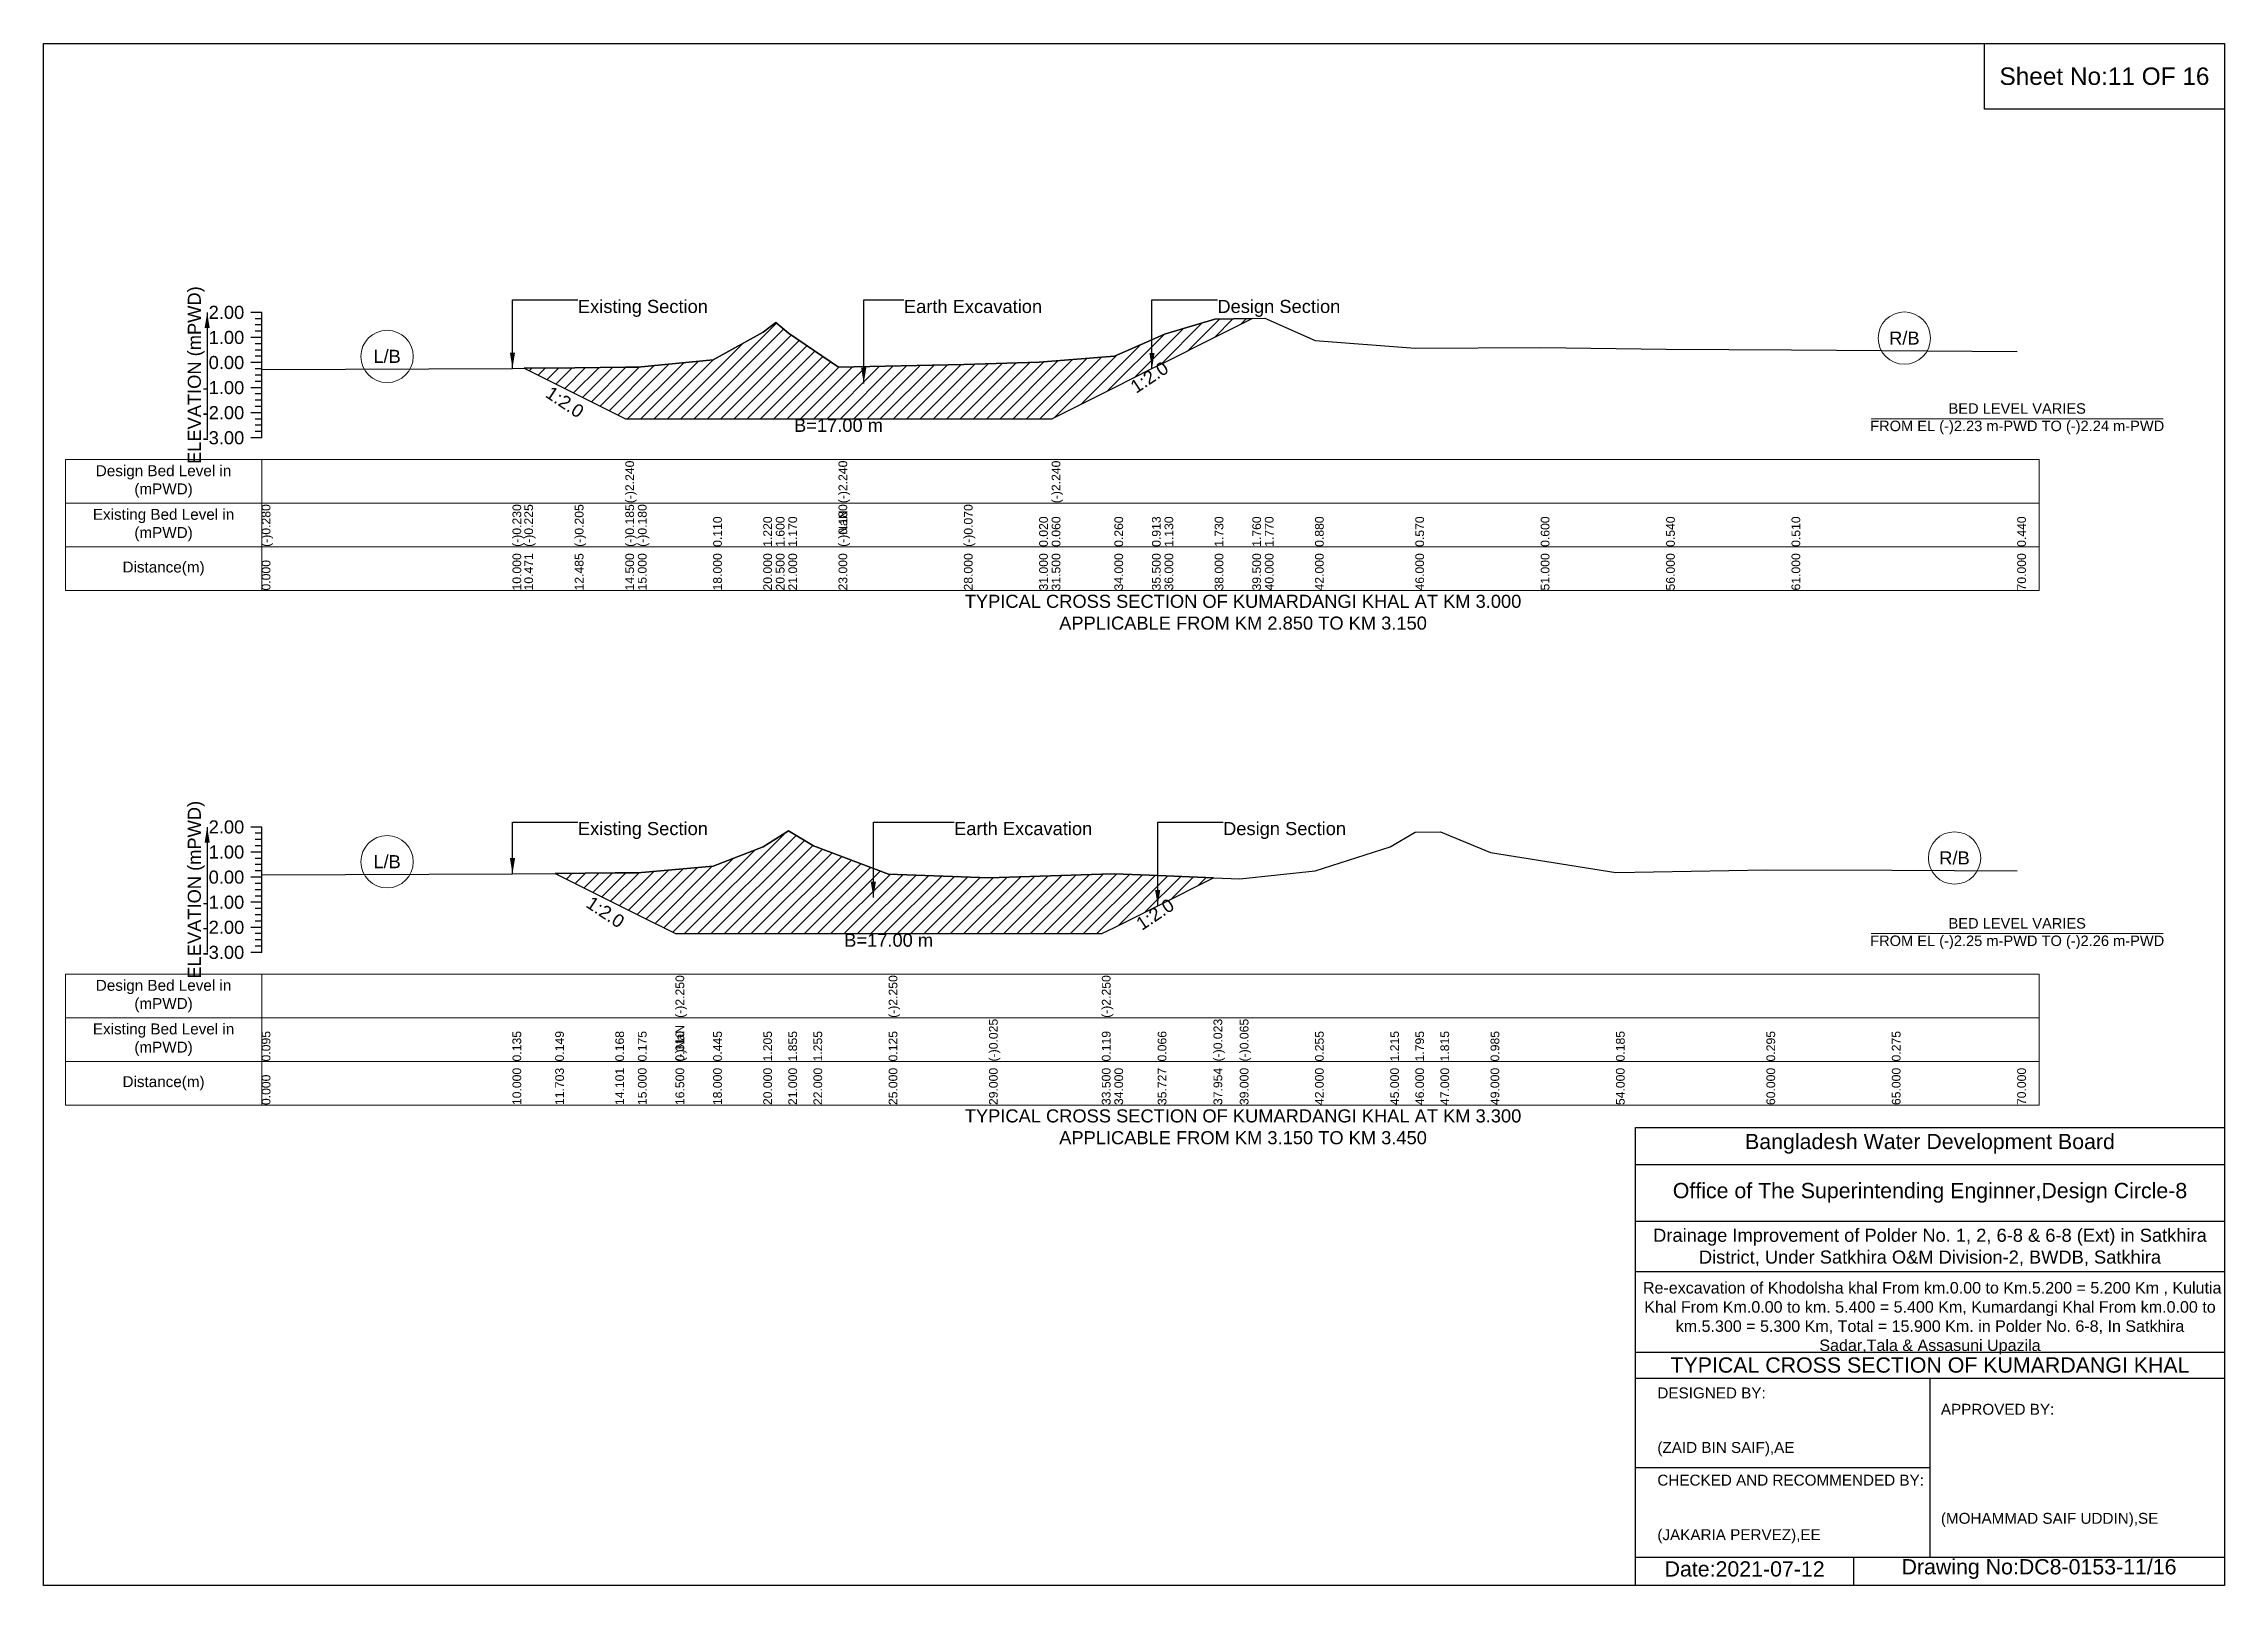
# Model space of a CAD drawing. Header units: inches. Extents: x 91000 to 568000, y -5656 to 0.
# Drawn here: x 510000 to 518000, y -5656 to 0 of the extents above; entities that cross this region are included whole.
import ezdxf

# ---------------------------------------------------------------- set-up
doc = ezdxf.new("R2010")
doc.units = ezdxf.units.IN
doc.header["$LTSCALE"] = 7
doc.header["$MEASUREMENT"] = 0
for name, color, linetype, lineweight in [('Cross section Data Border', 7, 'Continuous', 9), ('Cross Section Labels', 7, 'Continuous', 9), ('Existing_Bed_Level for Xsection', 7, 'Continuous', 25)]:
    doc.layers.add(name, color=color, linetype=linetype, lineweight=lineweight)
doc.styles.get("Standard").update_dxf_attribs({"font": 'arial.ttf'})
doc.dimstyles.get("Standard").update_dxf_attribs({"dimtxt": 0.18, "dimasz": 0.18, "dimexe": 0.18, "dimexo": 0.0625, "dimgap": 0.09, "dimtad": 0, "dimtih": 1, "dimtoh": 1, "dimdec": 4, "dimzin": 0, "dimdsep": 46, "dimtxsty": 'Standard', "dimcen": 0.09, "dimadec": 0, "dimazin": 0, "dimtfac": 1, "dimtdec": 4, "dimtofl": 0, "dimtmove": 0, "dimatfit": 3, "dimfxl": 1, "dimtolj": 1, "dimtzin": 0, "dimarcsym": 0})

msp = doc.modelspace()

# ---------------------------------------------------------------- texts
at = {"attachment_point": 5}
for s, insert, char_height in [('Sheet No:11 OF 16', (517560, -120), 64), ('Bangladesh Water Development Board', (516920, -4036), 56), ('Office of The Superintending Enginner,Design Circle-8', (516920, -4216), 56)]:
    msp.add_mtext(s, dxfattribs=dict(at, insert=insert, char_height=char_height))
for s, insert, char_height, width, attachment_point in [('Drainage Improvement of Polder No. 1, 2, 6-8 & 6-8 (Ext) in Satkhira District, Under Satkhira O&M Division-2, BWDB, Satkhira', (516920, -4416), 48, 2240, 5), (' Re-excavation of Khodolsha khal From km.0.00 to Km.5.200 = 5.200 Km , Kulutia Khal From Km.0.00 to km. 5.400 = 5.400 Km, Kumardangi Khal From km.0.00 to km.5.300 = 5.300 Km, Total = 15.900 Km. in Polder No. 6-8, In Satkhira Sadar,Tala & Assasuni Upazila', (516920, -4676), 42.1524, 2160, 5), ('TYPICAL CROSS SECTION OF KUMARDANGI KHAL', (516920, -4848), 56, 2240, 5), ('DESIGNED BY:^J^J^J(ZAID BIN SAIF),AE', (515920, -5056), 40, 1120, 4), ('APPROVED BY:^J^J^J^J^J^J(MOHAMMAD SAIF UDDIN),SE', (516960, -5216), 40, 1120, 4), ('CHECKED AND RECOMMENDED BY:^J^J^J(JAKARIA PERVEZ),EE', (515920, -5376), 40, 1120, 4), ('Date:2021-07-12', (516240, -5596), 56, 1120, 5), ('Drawing No:DC8-0153-11/16', (517320, -5596), 56, 1760, 5)]:
    msp.add_mtext(s, dxfattribs=dict(insert=insert, char_height=char_height, width=width, attachment_point=attachment_point))
at = {"layer": 'Cross section Data Border', "char_height": 40, "width": 640, "attachment_point": 5}
for s, insert in [('Design Bed Level in (mPWD)', (510440, -1606.2)), ('Existing Bed Level in (mPWD)', (510440, -1766.2)), ('Distance(m)', (510440, -1926.2)), ('Design Bed Level in (mPWD)', (510440, -3494)), ('Existing Bed Level in (mPWD)', (510440, -3654)), ('Distance(m)', (510440, -3814))]:
    msp.add_mtext(s, dxfattribs=dict(at, insert=insert))
at = {"layer": 'Cross Section Labels'}
for s, insert, char_height, attachment_point in [('Existing Section', (511960, -940.2), 48, 1), ('Earth Excavation', (513156, -940.2), 48, 1), ('Design Section', (514306, -940.2), 48, 1), ('R/B', (516826, -1080.5), 48, 5), ('L/B', (511260, -1147.7), 48, 5), ('BED LEVEL VARIES ^JFROM EL (-)2.23 m-PWD TO (-)2.24 m-PWD', (517240, -1376.3), 38.4, 5), ('B=17.00 m', (512916, -1376.3), 48, 2), ('TYPICAL CROSS SECTION OF KUMARDANGI KHAL AT KM 3.000^JAPPLICABLE FROM KM 2.850 TO KM 3.150', (514400, -2086.2), 48, 5), ('Existing Section', (511960, -2855.6), 48, 1), ('Earth Excavation', (513340, -2855.6), 48, 1), ('Design Section', (514326.9, -2855.6), 48, 1), ('L/B', (511260, -3001.4), 48, 5), ('R/B', (517010, -2987.6), 48, 5), ('B=17.00 m', (513100, -3265), 48, 2), ('BED LEVEL VARIES ^JFROM EL (-)2.25 m-PWD TO (-)2.26 m-PWD', (517240, -3265), 38.4, 5), ('TYPICAL CROSS SECTION OF KUMARDANGI KHAL AT KM 3.300^JAPPLICABLE FROM KM 3.150 TO KM 3.450', (514400, -3974), 48, 5)]:
    msp.add_mtext(s, dxfattribs=dict(at, insert=insert, char_height=char_height, attachment_point=attachment_point))
at = {"layer": 'Cross Section Labels', "char_height": 48, "attachment_point": 2}
for insert, rotation in [((514043, -1203.8), 33.69007), ((511925.6, -1295.1), 326.30993), ((512074.3, -3166.2), 326.30993), ((514063.9, -3174.1), 33.69007)]:
    msp.add_mtext('1:2.0', dxfattribs=dict(at, insert=insert, rotation=rotation))
at = {"layer": 'Existing_Bed_Level for Xsection', "rotation": 90}
for s, insert, char_height, attachment_point in [('ELEVATION (mPWD)', (510560, -1216.2), 48, 5), ('(-)2.240', (512134, -1686.2), 32, 1), ('(-)2.240', (512916, -1686.2), 32, 1), ('(-)2.240', (513698, -1686.2), 32, 1), ('(-)0.280', (510800, -1846.2), 32, 1), ('(-)0.230', (511720, -1846.2), 32, 1), ('(-)0.225', (511763.3, -1846.2), 32, 1), ('(-)0.205', (511948.6, -1846.2), 32, 1), ('(-)0.185', (512134, -1846.2), 32, 1), ('(-)0.185', (512134, -1846.2), 32, 1), ('(-)0.185', (512134, -1846.2), 32, 1), ('(-)0.180', (512180, -1846.2), 32, 1), ('(-)0.180', (512180, -1846.2), 32, 1), ('0.110', (512456, -1846.2), 32, 1), ('1.220', (512640, -1846.2), 32, 1), ('1.600', (512686, -1846.2), 32, 1), ('1.170', (512732, -1846.2), 32, 1), ('(-)0.180', (512916, -1846.2), 32, 1), ('(-)NaN', (512916, -1846.2), 32, 1), ('(-)0.070', (513376, -1846.2), 32, 1), ('0.020', (513652, -1846.2), 32, 1), ('0.060', (513698, -1846.2), 32, 1), ('0.060', (513698, -1846.2), 32, 1), ('0.060', (513698, -1846.2), 32, 1), ('0.260', (513928, -1846.2), 32, 1), ('0.913', (514066, -1846.2), 32, 1), ('1.130', (514112, -1846.2), 32, 1), ('1.730', (514296, -1846.2), 32, 1), ('1.760', (514434, -1846.2), 32, 1), ('1.770', (514480, -1846.2), 32, 1), ('0.880', (514664, -1846.2), 32, 1), ('0.570', (515032, -1846.2), 32, 1), ('0.600', (515492, -1846.2), 32, 1), ('0.540', (515952, -1846.2), 32, 1), ('0.510', (516412, -1846.2), 32, 1), ('0.440', (517240, -1846.2), 32, 1), ('0.000', (510800, -2006.2), 32, 1), ('10.000', (511720, -2006.2), 32, 1), ('10.471', (511763.3, -2006.2), 32, 1), ('12.485', (511948.6, -2006.2), 32, 1), ('14.500', (512134, -2006.2), 32, 1), ('14.500', (512134, -2006.2), 32, 1), ('14.500', (512134, -2006.2), 32, 1), ('15.000', (512180, -2006.2), 32, 1), ('18.000', (512456, -2006.2), 32, 1), ('20.000', (512640, -2006.2), 32, 1), ('20.500', (512686, -2006.2), 32, 1), ('21.000', (512732, -2006.2), 32, 1), ('23.000', (512916, -2006.2), 32, 1), ('23.000', (512916, -2006.2), 32, 1), ('23.000', (512916, -2006.2), 32, 1), ('28.000', (513376, -2006.2), 32, 1), ('31.000', (513652, -2006.2), 32, 1), ('31.500', (513698, -2006.2), 32, 1), ('31.500', (513698, -2006.2), 32, 1), ('31.500', (513698, -2006.2), 32, 1), ('34.000', (513928, -2006.2), 32, 1), ('35.500', (514066, -2006.2), 32, 1), ('36.000', (514112, -2006.2), 32, 1), ('38.000', (514296, -2006.2), 32, 1), ('39.500', (514434, -2006.2), 32, 1), ('40.000', (514480, -2006.2), 32, 1), ('42.000', (514664, -2006.2), 32, 1), ('46.000', (515032, -2006.2), 32, 1), ('51.000', (515492, -2006.2), 32, 1), ('56.000', (515952, -2006.2), 32, 1), ('61.000', (516412, -2006.2), 32, 1), ('70.000', (517240, -2006.2), 32, 1), ('ELEVATION (mPWD)', (510560, -3104), 48, 5), ('(-)2.250', (512318, -3574), 32, 1), ('(-)2.250', (513100, -3574), 32, 1), ('(-)2.250', (513882, -3574), 32, 1), ('(-)0.025', (513468, -3734), 32, 1), ('(-)0.023', (514291.7, -3734), 32, 1), ('(-)0.065', (514388, -3734), 32, 1), ('0.095', (510800, -3734), 32, 1), ('0.135', (511720, -3734), 32, 1), ('0.135', (511720, -3734), 32, 1), ('0.149', (511876.7, -3734), 32, 1), ('0.168', (512097.3, -3734), 32, 1), ('0.175', (512180, -3734), 32, 1), ('(-)NaN', (512318, -3734), 32, 1), ('(-)NaN', (512318, -3734), 32, 1), ('(-)NaN', (512318, -3734), 32, 1), ('0.310', (512318, -3734), 32, 1), ('0.310', (512318, -3734), 32, 1), ('0.445', (512456, -3734), 32, 1), ('1.205', (512640, -3734), 32, 1), ('1.855', (512732, -3734), 32, 1), ('1.255', (512824, -3734), 32, 1), ('0.125', (513100, -3734), 32, 1), ('0.125', (513100, -3734), 32, 1), ('0.119', (513882, -3734), 32, 1), ('0.119', (513882, -3734), 32, 1), ('0.066', (514086.9, -3734), 32, 1), ('0.255', (514664, -3734), 32, 1), ('0.255', (514664, -3734), 32, 1), ('1.215', (514940, -3734), 32, 1), ('1.795', (515032, -3734), 32, 1), ('1.815', (515124, -3734), 32, 1), ('0.985', (515308, -3734), 32, 1), ('0.185', (515768, -3734), 32, 1), ('0.295', (516320, -3734), 32, 1), ('0.275', (516780, -3734), 32, 1), ('10.000', (511720, -3894), 32, 1), ('11.703', (511876.7, -3894), 32, 1), ('14.101', (512097.3, -3894), 32, 1), ('15.000', (512180, -3894), 32, 1), ('16.500', (512318, -3894), 32, 1), ('16.500', (512318, -3894), 32, 1), ('16.500', (512318, -3894), 32, 1), ('18.000', (512456, -3894), 32, 1), ('20.000', (512640, -3894), 32, 1), ('21.000', (512732, -3894), 32, 1), ('22.000', (512824, -3894), 32, 1), ('25.000', (513100, -3894), 32, 1), ('25.000', (513100, -3894), 32, 1), ('25.000', (513100, -3894), 32, 1), ('29.000', (513468, -3894), 32, 1), ('33.500', (513882, -3894), 32, 1), ('33.500', (513882, -3894), 32, 1), ('33.500', (513882, -3894), 32, 1), ('34.000', (513928, -3894), 32, 1), ('35.727', (514086.9, -3894), 32, 1), ('37.954', (514291.7, -3894), 32, 1), ('39.000', (514388, -3894), 32, 1), ('42.000', (514664, -3894), 32, 1), ('45.000', (514940, -3894), 32, 1), ('46.000', (515032, -3894), 32, 1), ('47.000', (515124, -3894), 32, 1), ('49.000', (515308, -3894), 32, 1), ('54.000', (515768, -3894), 32, 1), ('60.000', (516320, -3894), 32, 1), ('65.000', (516780, -3894), 32, 1), ('70.000', (517240, -3894), 32, 1), ('0.000', (510800, -3894), 32, 1)]:
    msp.add_mtext(s, dxfattribs=dict(at, insert=insert, char_height=char_height, attachment_point=attachment_point))
at = {"layer": 'Existing_Bed_Level for Xsection', "char_height": 48, "attachment_point": 6}
for s, insert in [('2.00', (510736, -986.2)), ('1.00', (510736, -1078.2)), ('0.00', (510736, -1170.2)), ('-1.00', (510736, -1262.2)), ('-2.00', (510736, -1354.2)), ('-3.00', (510736, -1446.2)), ('2.00', (510736, -2874)), ('1.00', (510736, -2966)), ('0.00', (510736, -3058)), ('-1.00', (510736, -3150)), ('-2.00', (510736, -3242)), ('-3.00', (510736, -3334))]:
    msp.add_mtext(s, dxfattribs=dict(at, insert=insert))

# ---------------------------------------------------------------- hatches: boundary and pattern name
at = {"layer": 'Existing_Bed_Level for Xsection'}
h = msp.add_hatch(dxfattribs=at)
h.set_pattern_fill('ANSI31', color=256, scale=276, style=0)
h.paths.add_polyline_path([(511763.3, -1191), (511948.6, -1283.6), (512134, -1376.3), (512180, -1376.3), (512456, -1376.3), (512640, -1376.3), (512686, -1376.3), (512732, -1376.3), (512916, -1376.3), (513376, -1376.3), (513652, -1376.3), (513698, -1376.3), (513928, -1261.3), (514066, -1192.3), (514112, -1169.3), (514296, -1077.3), (514434, -1008.3), (514296, -1011.1), (514112, -1066.3), (514066, -1086.3), (513928, -1146.3), (513698, -1164.7), (513652, -1168.4), (513376, -1176.7), (512916, -1186.8), (512732, -1062.6), (512686, -1023), (512640, -1058), (512456, -1160.1), (512180, -1186.8), (512134, -1187.3), (511948.6, -1189.1)])
h = msp.add_hatch(dxfattribs=at)
h.set_pattern_fill('ANSI31', color=256, scale=276, style=0)
h.paths.add_polyline_path([(511876.7, -3044.3), (512097.3, -3154.7), (512180, -3196), (512318, -3265), (512456, -3265), (512640, -3265), (512732, -3265), (512824, -3265), (513100, -3265), (513468, -3265), (513882, -3265), (513928, -3242), (514086.9, -3162.6), (514291.7, -3060.1), (514086.9, -3052), (513928, -3045.6), (513882, -3047.1), (513468, -3060.3), (513100, -3046.5), (512824, -2942.6), (512732, -2887.4), (512640, -2947.2), (512456, -3017.1), (512318, -3029.5), (512180, -3041.9), (512097.3, -3042.6)])

# ---------------------------------------------------------------- linework, layer by layer
for points in [[(510000, 0), (518000, 0), (518000, -5656), (510000, -5656)], [(517120, 0), (518000, 0), (518000, -240), (517120, -240)]]:
    msp.add_lwpolyline(points, close=True)
for points in [[(515840, -5656), (515840, -3976), (518000, -3976)], [(515840, -4112), (518000, -4112)], [(515840, -4320), (518000, -4320)], [(515840, -4504), (518000, -4504)], [(515840, -4800), (518000, -4800)], [(515840, -4896), (518000, -4896)], [(516920, -4896), (516920, -5552)], [(515840, -5224), (516920, -5224)], [(515840, -5552), (518000, -5552)], [(516640, -5552), (516640, -5656)]]:
    msp.add_lwpolyline(points)
at = {"layer": 'Cross section Data Border'}
for points in [[(510080, -1526.2), (517320, -1526.2), (517320, -2006.2), (510080, -2006.2)], [(510080, -3414), (517320, -3414), (517320, -3894), (510080, -3894)]]:
    msp.add_lwpolyline(points, close=True, dxfattribs=at)
for points in [[(510800, -1526.2), (510800, -2006.2)], [(510080, -1686.2), (517320, -1686.2)], [(510080, -1846.2), (517320, -1846.2)], [(510800, -3414), (510800, -3894)], [(510080, -3574), (517320, -3574)], [(510080, -3734), (517320, -3734)]]:
    msp.add_lwpolyline(points, dxfattribs=at)
at = {"layer": 'Cross Section Labels'}
for points in [[(516704.2, -1376.3), (517775.8, -1376.3)], [(516704.2, -3265), (517775.8, -3265)]]:
    msp.add_lwpolyline(points, dxfattribs=at)
for centre in [(516826, -1080.5), (511260, -1147.7), (511260, -3001.4), (517010, -2987.6)]:
    msp.add_circle(centre, 96, dxfattribs=at)
at = {"layer": 'Existing_Bed_Level for Xsection'}
for points in [[(510800, -986.2), (510760, -986.2)], [(510800, -1009.2), (510776, -1009.2)], [(510800, -1032.2), (510776, -1032.2)], [(510800, -1446.2), (510800, -1354.2), (510800, -1262.2), (510800, -1170.2), (510800, -1078.2), (510800, -986.2)], [(510800, -1196), (511720, -1191.4), (511763.3, -1191), (511948.6, -1189.1), (512134, -1187.3), (512134, -1187.3), (512180, -1186.8), (512456, -1160.1), (512640, -1058), (512686, -1023), (512732, -1062.6), (512916, -1186.8), (512916, -1186.8), (513376, -1176.7), (513652, -1168.4), (513698, -1164.7), (513698, -1164.7), (513928, -1146.3), (514066, -1086.3), (514112, -1066.3), (514296, -1011.1), (514434, -1008.3), (514480, -1007.4), (514664, -1089.3), (515032, -1117.8), (515492, -1115), (515952, -1120.6), (516412, -1123.3), (517240, -1129.8)], [(510800, -1078.2), (510760, -1078.2)], [(510800, -1055.2), (510776, -1055.2)], [(510800, -1101.2), (510776, -1101.2)], [(510800, -1170.2), (510760, -1170.2)], [(510800, -1124.2), (510776, -1124.2)], [(510800, -1147.2), (510776, -1147.2)], [(510800, -1193.2), (510776, -1193.2)], [(510800, -1262.2), (510760, -1262.2)], [(510800, -1216.2), (510776, -1216.2)], [(510800, -1239.2), (510776, -1239.2)], [(510800, -1354.2), (510760, -1354.2)], [(510800, -1285.2), (510776, -1285.2)], [(510800, -1308.2), (510776, -1308.2)], [(510800, -1331.2), (510776, -1331.2)], [(510800, -1377.2), (510776, -1377.2)], [(510800, -1400.2), (510776, -1400.2)], [(510800, -1423.2), (510776, -1423.2)], [(510800, -1446.2), (510760, -1446.2)], [(510800, -2874), (510760, -2874)], [(510800, -3334), (510800, -3242), (510800, -3150), (510800, -3058), (510800, -2966), (510800, -2874)], [(510800, -2897), (510776, -2897)], [(510800, -2920), (510776, -2920)], [(510800, -2943), (510776, -2943)], [(510800, -3049.3), (511720, -3045.6), (511876.7, -3044.3), (512097.3, -3042.6), (512180, -3041.9), (512318, -3029.5), (512318, -3029.5), (512456, -3017.1), (512640, -2947.2), (512732, -2887.4), (512824, -2942.6), (513100, -3046.5), (513100, -3046.5), (513468, -3060.3), (513882, -3047.1), (513882, -3047.1), (513928, -3045.6), (514086.9, -3052), (514291.7, -3060.1), (514388, -3064), (514664, -3034.6), (514940, -2946.2), (515032, -2892.9), (515124, -2891), (515308, -2967.4), (515768, -3041), (516320, -3030.9), (516780, -3032.7), (517240, -3034.6)], [(510800, -2966), (510760, -2966)], [(510800, -2989), (510776, -2989)], [(510800, -3012), (510776, -3012)], [(510800, -3035), (510776, -3035)], [(510800, -3058), (510760, -3058)], [(510800, -3081), (510776, -3081)], [(510800, -3104), (510776, -3104)], [(510800, -3150), (510760, -3150)], [(510800, -3127), (510776, -3127)], [(510800, -3173), (510776, -3173)], [(510800, -3196), (510776, -3196)], [(510800, -3242), (510760, -3242)], [(510800, -3219), (510776, -3219)], [(510800, -3265), (510776, -3265)], [(510800, -3334), (510760, -3334)], [(510800, -3288), (510776, -3288)], [(510800, -3311), (510776, -3311)]]:
    msp.add_lwpolyline(points, dxfattribs=at)
for points in [[(511763.3, -1191), (511948.6, -1283.6), (512134, -1376.3), (512134, -1376.3), (512180, -1376.3), (512456, -1376.3), (512640, -1376.3), (512686, -1376.3), (512732, -1376.3), (512916, -1376.3), (512916, -1376.3), (513376, -1376.3), (513652, -1376.3), (513698, -1376.3), (513698, -1376.3), (513928, -1261.3), (514066, -1192.3), (514112, -1169.3), (514296, -1077.3), (514434, -1008.3), (514434, -1008.3), (514434, -1008.3), (514296, -1011.1), (514112, -1066.3), (514066, -1086.3), (513928, -1146.3), (513698, -1164.7), (513698, -1164.7), (513652, -1168.4), (513376, -1176.7), (512916, -1186.8), (512916, -1186.8), (512732, -1062.6), (512686, -1023), (512640, -1058), (512456, -1160.1), (512180, -1186.8), (512134, -1187.3), (512134, -1187.3), (511948.6, -1189.1)], [(511876.7, -3044.3), (511876.7, -3044.3), (512097.3, -3154.7), (512180, -3196), (512318, -3265), (512318, -3265), (512456, -3265), (512640, -3265), (512732, -3265), (512824, -3265), (513100, -3265), (513100, -3265), (513468, -3265), (513882, -3265), (513882, -3265), (513928, -3242), (514086.9, -3162.6), (514291.7, -3060.1), (514086.9, -3052), (513928, -3045.6), (513882, -3047.1), (513882, -3047.1), (513468, -3060.3), (513100, -3046.5), (513100, -3046.5), (512824, -2942.6), (512732, -2887.4), (512640, -2947.2), (512456, -3017.1), (512318, -3029.5), (512318, -3029.5), (512180, -3041.9), (512097.3, -3042.6), (511876.7, -3044.3)]]:
    msp.add_lwpolyline(points, close=True, dxfattribs=at)

msp.set_redraw_order([(e.dxf.handle, doc.entitydb.next_handle()) for e in msp.query("TEXT MTEXT ATTDEF DIMENSION ARC_DIMENSION")])  # texts and dimensions are drawn at this point

# ---------------------------------------------------------------- leaders
at = {"layer": 'Cross Section Labels', "annotation_type": 0, "has_hookline": 1, "hookline_direction": 0}
for points, text_width in [([(511720, -1191.4), (511720, -940.2), (511959.9, -940.2)], 467.2), ([(513008.5, -1246.5), (513008.5, -940.2), (513155.9, -940.2)], 497), ([(514066, -1192.3), (514066, -940.2), (514305.9, -940.2)], 441.2), ([(511720, -3045.6), (511720, -2855.6), (511959.9, -2855.6)], 467.2), ([(513043.8, -3132.5), (513043.8, -2855.6), (513339.9, -2855.6)], 497), ([(514086.9, -3162.6), (514086.9, -2855.6), (514326.8, -2855.6)], 441.2)]:
    msp.add_leader(points, dimstyle='Standard', override={"dimasz": 57.6}, dxfattribs=dict(at, text_width=text_width))
at = {"layer": 'Existing_Bed_Level for Xsection'}
for points in [[(510600, -986.2), (510600, -1446.2)], [(510600, -2874), (510600, -3334)]]:
    msp.add_leader(points, dimstyle='Standard', override={"dimasz": 57.6}, dxfattribs=at)

doc.saveas('drawing.dxf')
